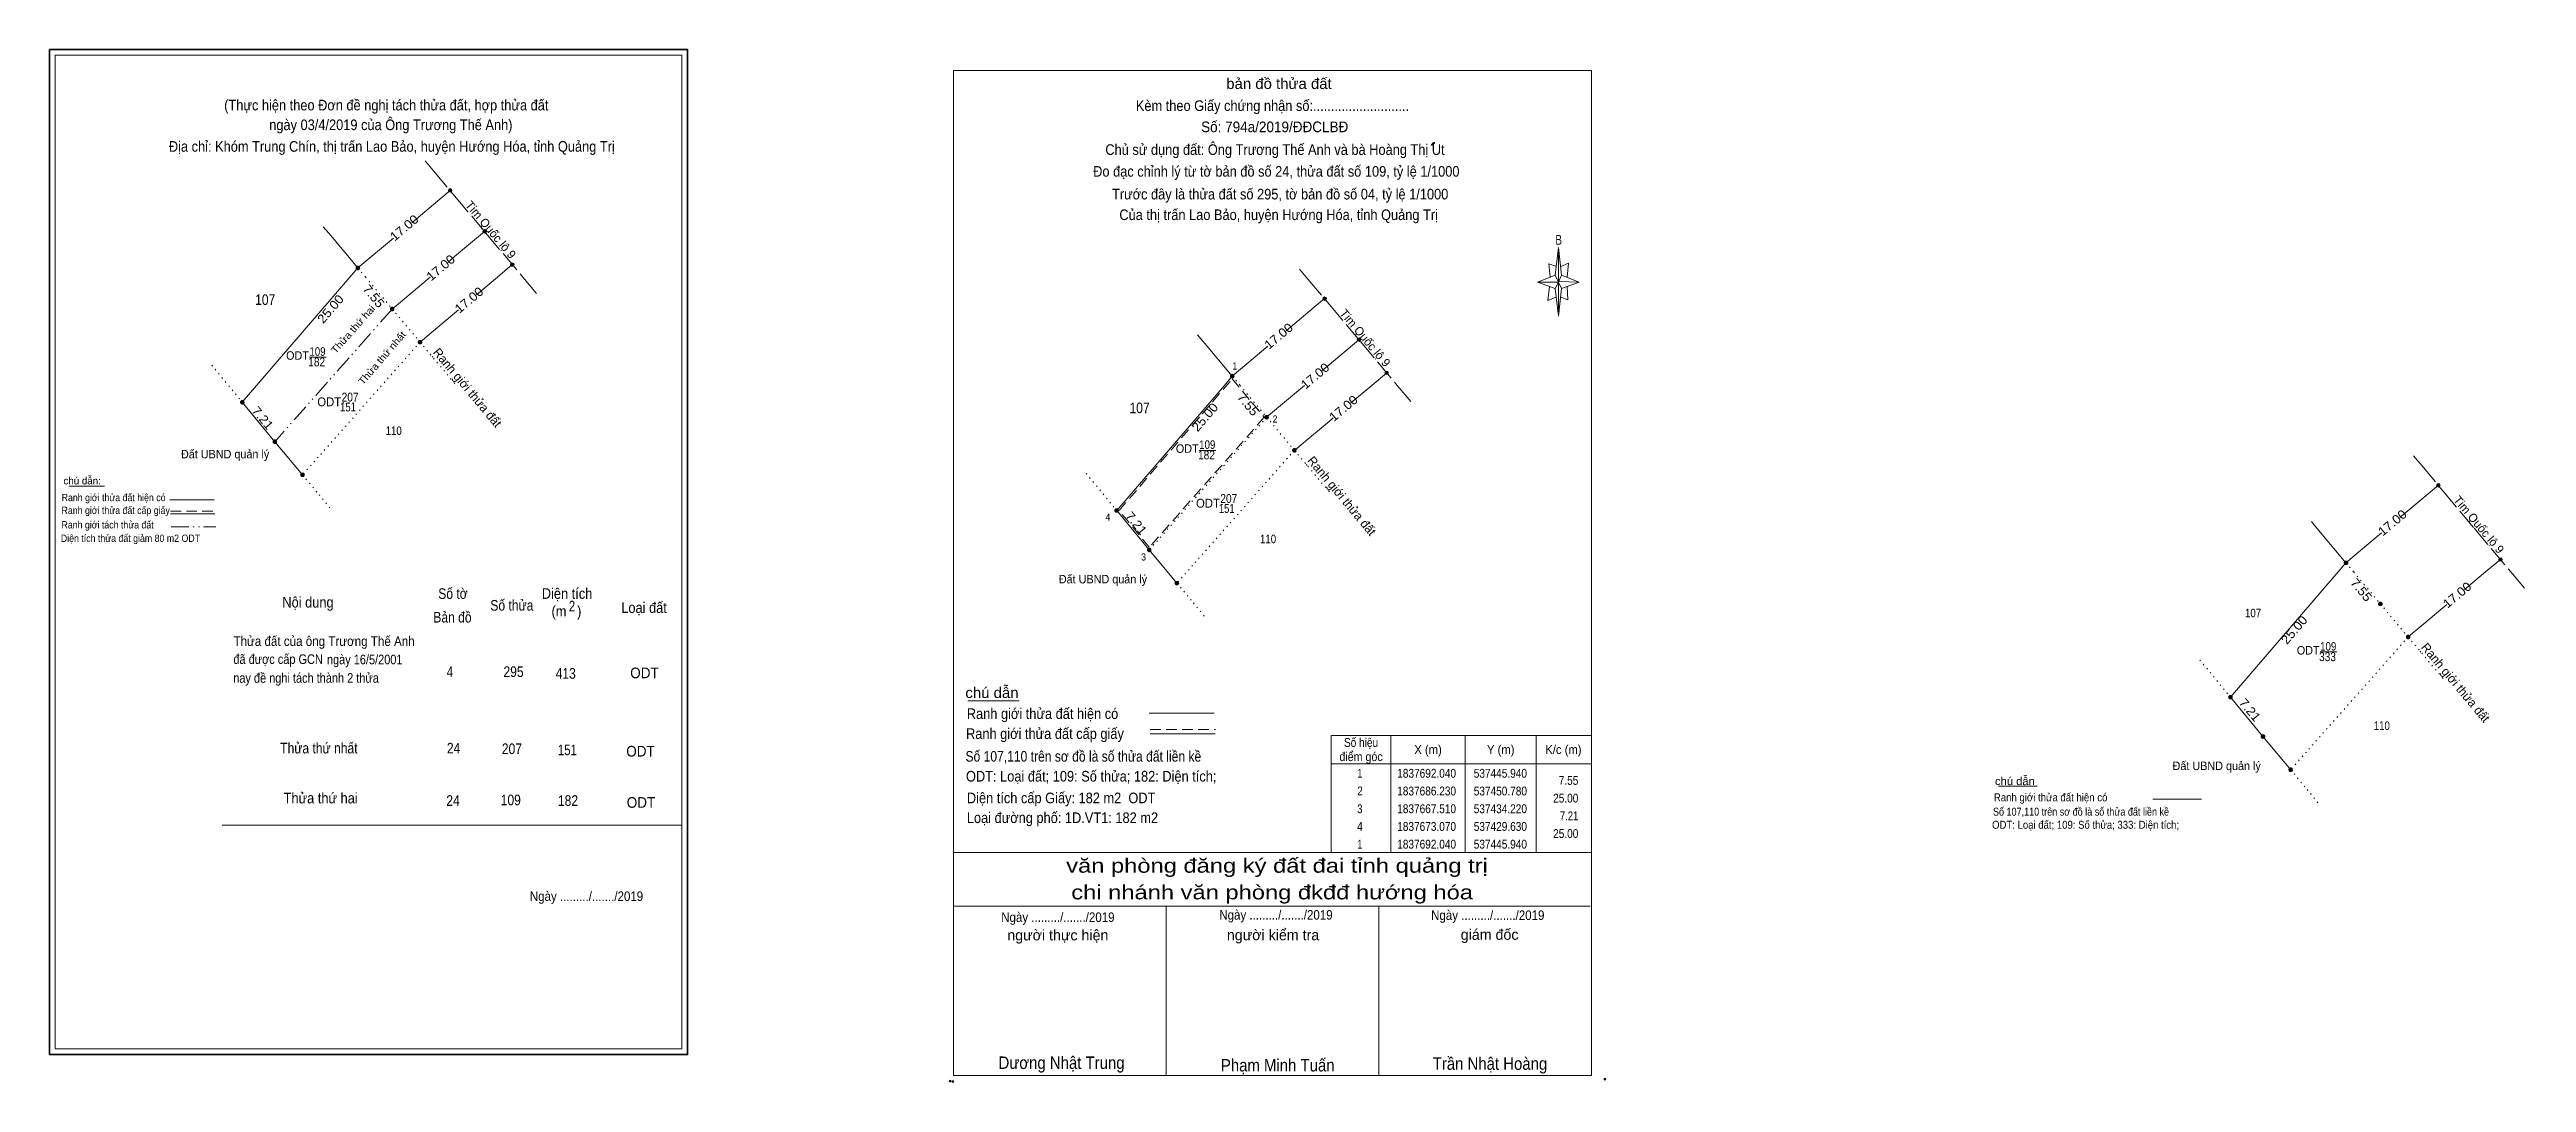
# Model space of a CAD drawing. Header units: metres. Extents: x 536981 to 537471, y 1837590 to 1837735.
# Drawn here: x 536981 to 537330.4, y 1837589.5 to 1837735.3 of the extents above; entities that cross this region are included whole.
import ezdxf
from ezdxf.enums import TextEntityAlignment as Align

# ---------------------------------------------------------------- set-up
doc = ezdxf.new("R2010")
doc.units = ezdxf.units.M
doc.header["$LTSCALE"] = 0.5
doc.header["$PDMODE"] = 32
doc.header["$PDSIZE"] = 0.25
for name, pattern in [('DASH_DOUBLE_DOT', [9.2, 5, -1.2, 0.3, -1.2, 0.3, -1.2]), ('DOTTED', [1.5, 0.3, -1.2]), ('LONG_DASHED', [7.5, 6, -1.5]), ('MEDIUM_DASHED', [4.5, 3, -1.5])]:
    doc.linetypes.add(name, pattern=pattern)
for name, color, linetype, lineweight in [('10', 7, 'Continuous', 13), ('13', 7, 'Continuous', 13), ('17', 7, 'Continuous', 13), ('22', 7, 'LONG_DASHED', 13), ('23', 7, 'DOTTED', 13), ('5', 7, 'Continuous', 13), ('6', 7, 'Continuous', 13), ('63', 7, 'MEDIUM_DASHED', 13), ('8', 7, 'MEDIUM_DASHED', 13)]:
    doc.layers.add(name, color=color, linetype=linetype, lineweight=lineweight)
doc.layers.add('7', color=7, linetype='Continuous')

msp = doc.modelspace()

# ---------------------------------------------------------------- texts
at = {"layer": '10', "width": 1.1}
for rotation, p in [(40.06, (537031.4628, 1837709.6375)), (40.013, (537036.6032, 1837704.0053)), (40.013, (537040.6032, 1837699.4453)), (40.06, (537154.8028, 1837694.3675)), (40.013, (537159.9432, 1837688.7353)), (40.013, (537163.9432, 1837684.1753)), (40.06, (537311.9028, 1837668.0275)), (40.013, (537321.0432, 1837657.8353))]:
    msp.add_text('17.00', height=1.25, rotation=rotation, dxfattribs=at).set_placement(p, align=Align.CENTER)
at = {"layer": '10', "width": 0.85}
for p in [(537011.45, 1837699.23), (537134.79, 1837683.96)]:
    msp.add_text('107', height=1.5, dxfattribs=at).set_placement(p, align=Align.CENTER)
at = {"layer": '10'}
for p in [(537039.4961, 1837687.161), (537162.8361, 1837671.891), (537319.9361, 1837645.551)]:
    msp.add_text('Ranh giới thửa đất', height=1.25, rotation=309.908, dxfattribs=at).set_placement(p, align=Align.CENTER)
at = {"layer": '13'}
for s, height, width, p in [('ODT', 1.2, 0.95, (537016.005, 1837691.5)), ('182', 1.25, 0.85, (537018.715, 1837690.57)), ('109', 1.2, 0.85, (537018.825, 1837692.06)), ('207', 1.25, 0.85, (537023.425, 1837685.61)), ('ODT', 1.25, 0.95, (537020.48, 1837684.94)), ('151', 1.25, 0.8, (537023.13, 1837684.21)), ('110', 1.2, 0.85, (537029.575, 1837680.89)), ('109', 1.2, 0.85, (537144.335, 1837678.93)), ('ODT', 1.2, 0.95, (537141.515, 1837678.37)), ('182', 1.25, 0.85, (537144.225, 1837677.44)), ('ODT', 1.25, 0.95, (537144.43, 1837670.63)), ('151', 1.25, 0.8, (537147.08, 1837669.9)), ('207', 1.25, 0.85, (537147.375, 1837671.3)), ('110', 1.2, 0.85, (537152.915, 1837665.62)), ('107', 1.2, 0.85, (537291.855, 1837655.17)), ('109', 1.2, 0.85, (537302.455, 1837650.47)), ('ODT', 1.2, 0.95, (537299.635, 1837649.91)), ('333', 1.25, 0.85, (537302.355, 1837648.98)), ('110', 1.2, 0.85, (537310.015, 1837639.28))]:
    msp.add_text(s, height=height, dxfattribs=dict(at, width=width)).set_placement(p, align=Align.CENTER)
at = {"layer": '5'}
for s, height, width, p in [('bản đồ thửa đất', 1.5, 1.05, (537154.45, 1837729.71)), ('Kèm theo Giấy chứng nhận số:...........................', 1.5, 0.9, (537153.53, 1837726.6)), ('Số: 794a/2019/ĐĐCLBĐ', 1.5, 0.95, (537153.85, 1837723.61)), ('Chủ sử dụng đất: Ông Trương Thế Anh và bà Hoàng Thị Ut', 1.5, 0.9, (537153.89, 1837720.4)), ('Đo đạc chỉnh lý từ tờ bản đồ số 24, thửa đất số 109, tỷ lệ 1/1000 ', 1.5, 0.9, (537154.33, 1837717.33)), ('Trước đây là thửa đất số 295, tờ bản đồ số 04, tỷ lệ 1/1000', 1.5, 0.9, (537154.62, 1837714.12)), ('Của thị trấn Lao Bảo, huyện Hướng Hóa, tỉnh Quảng Trị', 1.5, 0.9, (537154.405, 1837711.21)), ('B', 1.378, 0.75, (537193.91, 1837707.73)), ('văn phòng đăng ký đất đai tỉnh quảng trị', 2, 1.25, (537154.175, 1837619.13)), ('chi nhánh văn phòng đkđđ hướng hóa', 2, 1.25, (537153.485, 1837615.37)), ('Ngày ........./......./2019', 1.35, 0.9, (537123.265, 1837612.18)), ('Ngày ........./......./2019', 1.35, 0.9, (537154.025, 1837612.51)), ('Ngày ........./......./2019', 1.35, 0.9, (537183.905, 1837612.46)), ('Dương Nhật Trung', 1.75, 0.9, (537123.78, 1837591.45)), ('Phạm Minh Tuấn', 1.75, 0.9, (537154.275, 1837591.09)), ('Trần Nhật Hoàng', 1.75, 0.9, (537184.215, 1837591.32))]:
    msp.add_text(s, height=height, dxfattribs=dict(at, width=width)).set_placement(p, align=Align.CENTER)
for s, p in [('người thực hiện', (537123.26, 1837609.58)), ('người kiểm tra', (537153.615, 1837609.6)), ('giám đốc', (537184.165, 1837609.66))]:
    msp.add_text(s, height=1.5, dxfattribs=at).set_placement(p, align=Align.CENTER)
at = {"layer": '6'}
for s, height, width, p in [('Ranh giới thửa đất hiện có ', 1.029, 0.9, (536982.74, 1837671.55)), ('Ranh giới thửa đất cấp giấy', 1.029, 0.9, (536982.73, 1837669.74)), ('Diện tích thửa đất giảm 80 m2 ODT', 1.03, 0.9, (536982.62, 1837665.8)), ('Ranh giới tách thửa đất', 1.029, 0.9, (536982.72, 1837667.7)), ('Số tờ', 1.5, 0.85, (537035.86, 1837657.76)), ('Diện tích', 1.5, 0.9, (537050.47, 1837657.77)), ('Nội dung', 1.5, 0.9, (537013.87, 1837656.54)), ('Bản đồ', 1.5, 0.85, (537035.16, 1837654.43)), ('Số thửa', 1.5, 0.85, (537043.21, 1837656.11)), ('(m   )', 1.5, 0.9, (537051.84, 1837655.28)), ('2', 1.5, 0.8, (537054.28, 1837655.99)), ('Loại đất', 1.5, 0.9, (537061.68, 1837655.78)), ('Thửa đất của ông Trương Thế Anh', 1.36, 0.9, (537006.98, 1837651.12)), ('đã được cấp GCN ', 1.36, 0.85, (537006.97, 1837648.58)), ('ngày 16/5/2001', 1.36, 0.85, (537020.16, 1837648.53)), ('4', 1.5, 0.8, (537037.06, 1837646.74)), ('295', 1.5, 0.85, (537045.06, 1837646.74)), ('nay đề nghi tách thành 2 thửa', 1.36, 0.85, (537006.94, 1837645.93)), ('413', 1.5, 0.85, (537052.42, 1837646.5)), ('ODT', 1.5, 0.95, (537062.94, 1837646.57)), ('chú dẫn', 1.5, 1.05, (537110.22, 1837643.78)), ('Ranh giới thửa đất hiện có ', 1.5, 0.9, (537110.42, 1837640.82)), ('Ranh giới thửa đất cấp giấy', 1.5, 0.9, (537110.31, 1837638)), ('Thửa thứ nhất', 1.5, 0.85, (537013.57, 1837635.96)), ('24', 1.5, 0.85, (537037.08, 1837635.95)), ('207', 1.5, 0.85, (537044.83, 1837635.87)), ('151', 1.5, 0.8, (537052.74, 1837635.71)), ('ODT', 1.5, 0.95, (537062.38, 1837635.52)), ('Số 107,110 trên sơ đồ là số thửa đất liền kề', 1.5, 0.85, (537110.23, 1837634.8)), ('ODT: Loại đất; 109: Số thửa; 182: Diện tích;', 1.5, 0.9, (537110.3, 1837631.99)), ('chú dẫn', 1.125, 1.05, (537255.45, 1837631.49)), ('Thửa thứ hai', 1.5, 0.9, (537014.05, 1837628.91)), ('24', 1.5, 0.85, (537037, 1837628.56)), ('109', 1.5, 0.85, (537044.67, 1837628.64)), ('182', 1.5, 0.85, (537052.74, 1837628.56)), ('ODT', 1.5, 0.95, (537062.45, 1837628.29)), ('Loại đường phố: 1D.VT1: 182 m2', 1.5, 0.9, (537110.42, 1837626.14)), ('Diện tích cấp Giấy: 182 m2  ODT', 1.5, 0.9, (537110.43, 1837628.93)), ('Số 107,110 trên sơ đồ là số thửa đất liền kề', 1.12, 0.85, (537255.17, 1837627.18)), ('Ranh giới thửa đất hiện có ', 1.125, 0.9, (537255.29, 1837629.2)), ('ODT: Loại đất; 109: Số thửa; 333: Diện tích;', 1.12, 0.9, (537255.04, 1837625.33))]:
    msp.add_text(s, height=height, dxfattribs=dict(at, width=width)).set_placement(p)
msp.add_text('chú dẫn:', height=1.029, dxfattribs=at).set_placement((536982.99, 1837673.91))
at = {"layer": '6', "width": 0.9}
msp.add_text('Ngày ........./......./2019', height=1.35, dxfattribs=at).set_placement((537056.775, 1837615.14), align=Align.CENTER)
at = {"layer": '63', "width": 1.1}
for s, height, rotation, p in [('25.00', 1.25, 49.312, (537021.1426, 1837698.2626)), ('7.55', 1.25, 309.796, (537026.2704, 1837700.075)), ('Thửa thứ hai', 1, 48.504, (537024.2169, 1837695.4687)), ('Thửa thứ nhất', 1, 49.302, (537028.3298, 1837691.434)), ('7.55', 1.25, 309.796, (537149.6104, 1837684.805)), ('7.21', 1.25, 309.541, (537010.6181, 1837682.8829)), ('25.00', 1.25, 49.312, (537144.4826, 1837682.9926)), ('7.21', 1.25, 309.541, (537133.8381, 1837668.0429)), ('7.55', 1.25, 309.796, (537306.6404, 1837658.625)), ('25.00', 1.25, 49.312, (537298.1326, 1837652.9826)), ('7.21', 1.25, 309.541, (537290.9381, 1837641.7029))]:
    msp.add_text(s, height=height, rotation=rotation, dxfattribs=at).set_placement(p, align=Align.CENTER)
at = {"layer": '63'}
for s, height, width, p in [(' 1', 1, 0.9, (537148.56, 1837690.12)), (' 2', 1, 0.9, (537154.23, 1837682.64)), (' 4', 1, 0.95, (537130.66, 1837668.79)), (' 3', 1, 0.95, (537135.7, 1837663.18)), ('7.55', 1.25, 0.85, (537196.68, 1837631.53)), ('25.00', 1.25, 0.85, (537196.68, 1837629.03)), ('7.21', 1.25, 0.8, (537196.68, 1837626.53)), ('25.00', 1.25, 0.85, (537196.68, 1837624.03))]:
    msp.add_text(s, height=height, dxfattribs=dict(at, width=width)).set_placement(p, align=Align.RIGHT)
for s, width, p in [('Số hiệu', 0.85, (537166.03, 1837636.88)), ('điểm góc', 0.9, (537166.03, 1837634.88)), ('X (m)', 0.95, (537175.48, 1837635.88)), ('Y (m)', 0.95, (537185.735, 1837635.88)), ('K/c (m)', 0.95, (537194.575, 1837635.88)), (' 2', 0.85, (537165.685, 1837630.03)), (' 1', 0.75, (537165.68, 1837632.53)), ('1837692.040', 0.85, (537175.28, 1837632.53)), ('1837686.230', 0.85, (537175.28, 1837630.03)), ('537445.940', 0.85, (537185.68, 1837632.53)), ('537450.780', 0.85, (537185.68, 1837630.03)), (' 3', 0.8, (537165.675, 1837627.53)), ('1837667.510', 0.85, (537175.28, 1837627.53)), ('537434.220', 0.85, (537185.68, 1837627.53)), (' 4', 0.85, (537165.68, 1837625.03)), (' 1', 0.75, (537165.68, 1837622.53)), ('1837673.070', 0.85, (537175.28, 1837625.03)), ('1837692.040', 0.85, (537175.28, 1837622.53)), ('537429.630', 0.85, (537185.68, 1837625.03)), ('537445.940', 0.85, (537185.68, 1837622.53))]:
    msp.add_text(s, height=1.25, dxfattribs=dict(at, width=width)).set_placement(p, align=Align.CENTER)
at = {"layer": '7', "width": 0.9}
for s, p in [('(Thực hiện theo Đơn đề nghị tách thửa đất, hợp thửa đất ', (537028.785, 1837726.68)), ('ngày 03/4/2019 của Ông Trương Thế Anh)', (537029.175, 1837723.9)), ('Địa chỉ: Khóm Trung Chín, thị trấn Lao Bảo, huyện Hướng Hóa, tỉnh Quảng Trị', (537029.315, 1837720.85))]:
    msp.add_text(s, height=1.5, dxfattribs=at).set_placement(p, align=Align.CENTER)
at = {"layer": '8'}
for p in [(537042.8063, 1837709.4606), (537166.1463, 1837694.1906), (537323.2463, 1837667.8506)]:
    msp.add_text('Tim Quốc lộ 9', height=1.2, rotation=309.996, dxfattribs=at).set_placement(p, align=Align.CENTER)
at = {"layer": '8', "width": 0.95}
for p in [(537005.795, 1837677.59), (537129.625, 1837659.95), (537286.725, 1837633.61)]:
    msp.add_text('Đất UBND quản lý', height=1.2, dxfattribs=at).set_placement(p, align=Align.CENTER)

# ---------------------------------------------------------------- hatches: boundary and pattern name
at = {"layer": '10'}
for points in [[(537037.8, 1837715.4, 1), (537037.3, 1837715.4, 1)], [(537042.66, 1837709.61, 1), (537042.16, 1837709.61, 1)], [(537046.56, 1837704.92, 1), (537046.06, 1837704.92, 1)], [(537161.14, 1837700.13, 1), (537160.64, 1837700.13, 1)], [(537166, 1837694.34, 1), (537165.5, 1837694.34, 1)], [(537169.9, 1837689.65, 1), (537169.4, 1837689.65, 1)], [(537318.243, 1837673.796, 1), (537317.743, 1837673.796, 1)], [(537327.003, 1837663.316, 1), (537326.503, 1837663.316, 1)]]:
    msp.add_hatch(color=256, dxfattribs=at).paths.add_polyline_path(points)
at = {"layer": '5'}
msp.add_hatch(color=256, dxfattribs=at).paths.add_polyline_path([(537176.01, 1837721.8), (537176.3, 1837722), (537176.34, 1837722.03), (537176.37, 1837722.07), (537176.38, 1837722.1), (537176.36, 1837722.14), (537176.33, 1837722.17), (537176.27, 1837722.15), (537176.23, 1837722.11), (537176.21, 1837722.1), (537175.92, 1837721.8)])
at = {"layer": '63'}
for points in [[(537024.77, 1837704.45, 1), (537024.27, 1837704.45, 1)], [(537029.62, 1837698.66, 1), (537029.12, 1837698.66, 1)], [(537033.54, 1837693.99, 1), (537033.04, 1837693.99, 1)], [(537148.11, 1837689.18, 1), (537147.61, 1837689.18, 1)], [(537008.47, 1837685.5, 1), (537007.97, 1837685.5, 1)], [(537152.96, 1837683.39, 1), (537152.46, 1837683.39, 1)], [(537013.06, 1837679.94, 1), (537012.56, 1837679.94, 1)], [(537156.88, 1837678.72, 1), (537156.38, 1837678.72, 1)], [(537016.97, 1837675.26, 1), (537016.47, 1837675.26, 1)], [(537131.81, 1837670.23, 1), (537131.31, 1837670.23, 1)], [(537136.4, 1837664.67, 1), (537135.9, 1837664.67, 1)], [(537305.213, 1837662.846, 1), (537304.713, 1837662.846, 1)], [(537140.31, 1837659.99, 1), (537139.81, 1837659.99, 1)], [(537310.063, 1837657.056, 1), (537309.563, 1837657.056, 1)], [(537313.983, 1837652.386, 1), (537313.483, 1837652.386, 1)], [(537288.913, 1837643.896, 1), (537288.413, 1837643.896, 1)], [(537293.503, 1837638.336, 1), (537293.003, 1837638.336, 1)], [(537297.413, 1837633.656, 1), (537296.913, 1837633.656, 1)]]:
    msp.add_hatch(color=256, dxfattribs=at).paths.add_polyline_path(points)

# ---------------------------------------------------------------- linework, layer by layer
at = {"layer": '10'}
for p, q in [((537020.41, 1837709.35), (537019.64, 1837710.27)), ((537024.52, 1837704.45), (537020.41, 1837709.35)), ((537029.54, 1837708.67), (537024.52, 1837704.45)), ((537042.41, 1837709.61), (537042.1, 1837709.35)), ((537023.41, 1837703.16), (537024.52, 1837704.45)), ((537008.22, 1837685.5), (537023.41, 1837703.16)), ((537034.7, 1837703.14), (537029.37, 1837698.66)), ((537035.2, 1837695.59), (537033.29, 1837693.99)), ((537143.75, 1837694.08), (537142.98, 1837695)), ((537147.86, 1837689.18), (537143.75, 1837694.08)), ((537165.75, 1837694.34), (537165.44, 1837694.08)), ((537152.88, 1837693.4), (537147.86, 1837689.18)), ((537131.56, 1837670.23), (537146.75, 1837687.89)), ((537146.75, 1837687.89), (537147.86, 1837689.18)), ((537158.04, 1837687.87), (537152.71, 1837683.39)), ((537158.54, 1837680.32), (537156.63, 1837678.72)), ((537300.85, 1837667.75), (537300.08, 1837668.67)), ((537304.96, 1837662.85), (537300.85, 1837667.75)), ((537309.98, 1837667.07), (537304.96, 1837662.85)), ((537303.85, 1837661.56), (537304.96, 1837662.85)), ((537288.66, 1837643.9), (537303.85, 1837661.56)), ((537315.64, 1837653.99), (537313.73, 1837652.39))]:
    msp.add_line(p, q, dxfattribs=at)
at = {"layer": '10', "linetype": 'DASH_DOUBLE_DOT'}
msp.add_line((537029.37, 1837698.66), (537012.81, 1837679.94), dxfattribs=at)
at = {"layer": '10', "linetype": 'DOTTED'}
for p, q in [((537033.29, 1837693.99), (537018.93, 1837677.76)), ((537003.92, 1837690.73), (537008.22, 1837685.5)), ((537152.71, 1837683.39), (537136.15, 1837664.67)), ((537018.93, 1837677.76), (537016.72, 1837675.26)), ((537156.63, 1837678.72), (537142.27, 1837662.49)), ((537016.72, 1837675.26), (537019.04, 1837672.46)), ((537127.26, 1837675.46), (537131.56, 1837670.23)), ((537019.04, 1837672.46), (537020.9, 1837670.21)), ((537142.27, 1837662.49), (537140.06, 1837659.99)), ((537140.06, 1837659.99), (537142.38, 1837657.19)), ((537142.38, 1837657.19), (537144.24, 1837654.94)), ((537313.73, 1837652.39), (537299.37, 1837636.16)), ((537284.36, 1837649.13), (537288.66, 1837643.9)), ((537299.37, 1837636.16), (537297.16, 1837633.66)), ((537297.16, 1837633.66), (537299.48, 1837630.86)), ((537299.48, 1837630.86), (537301.34, 1837628.61))]:
    msp.add_line(p, q, dxfattribs=at)
at = {"layer": '10'}
for points in [[(537037.55, 1837715.4), (537035.2, 1837713.42), (537032.12, 1837710.83)], [(537042.39, 1837709.59), (537038.17, 1837706.05), (537037.2, 1837705.24)], [(537046.31, 1837704.92), (537044.21, 1837703.16), (537041.25, 1837700.67)], [(537038.74, 1837698.56), (537038.17, 1837698.08), (537035.2, 1837695.59)], [(537160.89, 1837700.13), (537158.54, 1837698.15), (537155.46, 1837695.56)], [(537165.73, 1837694.32), (537161.51, 1837690.78), (537160.54, 1837689.97)], [(537169.65, 1837689.65), (537167.55, 1837687.89), (537164.59, 1837685.4)], [(537008.22, 1837685.5), (537012.81, 1837679.94), (537016.72, 1837675.26)], [(537162.08, 1837683.29), (537161.51, 1837682.81), (537158.54, 1837680.32)], [(537317.99, 1837673.8), (537315.64, 1837671.82), (537312.56, 1837669.23)], [(537131.56, 1837670.23), (537136.15, 1837664.67), (537140.06, 1837659.99)], [(537326.75, 1837663.32), (537324.65, 1837661.56), (537321.69, 1837659.07)], [(537319.18, 1837656.96), (537318.61, 1837656.48), (537315.64, 1837653.99)], [(537288.66, 1837643.9), (537293.25, 1837638.34), (537297.16, 1837633.66)]]:
    msp.add_lwpolyline(points, dxfattribs=at)
for centre in [(537037.55, 1837715.4), (537042.41, 1837709.61), (537046.31, 1837704.92), (537160.89, 1837700.13), (537165.75, 1837694.34), (537169.65, 1837689.65), (537317.993, 1837673.796), (537326.753, 1837663.316)]:
    msp.add_circle(centre, 0.25, dxfattribs=at)
at = {"layer": '13'}
for p, q in [((537017.7, 1837691.86), (537020.05, 1837691.86)), ((537143.19, 1837678.72), (537145.54, 1837678.72)), ((537301.32, 1837650.28), (537303.67, 1837650.28))]:
    msp.add_line(p, q, dxfattribs=at)
at = {"layer": '13', "linetype": 'DOTTED'}
for p, q in [((537022.41, 1837685.42), (537023.97, 1837685.42)), ((537146.35, 1837671.1), (537147.91, 1837671.1))]:
    msp.add_line(p, q, dxfattribs=at)
at = {"layer": '17'}
for p, q in [((536983.79, 1837673.67), (536988.76, 1837673.67)), ((537110.56, 1837643.39), (537117.8, 1837643.39)), ((537255.95, 1837631.34), (537261.39, 1837631.34))]:
    msp.add_line(p, q, dxfattribs=at)
at = {"layer": '22'}
for p, q in [((537034.03, 1837719.55), (537035.2, 1837718.16)), ((537035.2, 1837718.16), (537038.17, 1837714.62)), ((537038.17, 1837714.62), (537042.59, 1837709.35)), ((537157.37, 1837704.28), (537158.54, 1837702.89)), ((537158.54, 1837702.89), (537161.51, 1837699.35)), ((537161.51, 1837699.35), (537165.93, 1837694.08)), ((537314.47, 1837677.95), (537315.64, 1837676.56)), ((537315.64, 1837676.56), (537318.61, 1837673.02)), ((537318.61, 1837673.02), (537323.03, 1837667.75))]:
    msp.add_line(p, q, dxfattribs=at)
for points in [[(537042.59, 1837709.35), (537047.78, 1837703.16), (537049.98, 1837700.54)], [(537165.93, 1837694.08), (537171.12, 1837687.89), (537173.32, 1837685.27)], [(537323.03, 1837667.75), (537328.22, 1837661.56), (537330.42, 1837658.94)]]:
    msp.add_lwpolyline(points, dxfattribs=at)
at = {"layer": '23'}
for p, q in [((537029.37, 1837698.66), (537033.29, 1837693.99)), ((537035.2, 1837691.72), (537038.17, 1837688.17)), ((537038.17, 1837688.17), (537038.21, 1837688.12)), ((537152.71, 1837683.39), (537156.63, 1837678.72)), ((537158.54, 1837676.45), (537161.51, 1837672.9)), ((537161.51, 1837672.9), (537161.55, 1837672.85)), ((537309.81, 1837657.06), (537313.73, 1837652.39)), ((537315.64, 1837650.12), (537318.61, 1837646.57)), ((537318.61, 1837646.57), (537318.65, 1837646.52))]:
    msp.add_line(p, q, dxfattribs=at)
for points in [[(537024.52, 1837704.45), (537025.62, 1837703.16), (537029.37, 1837698.66)], [(537033.29, 1837693.99), (537034.99, 1837691.97), (537035.2, 1837691.72)], [(537147.86, 1837689.18), (537148.96, 1837687.89), (537152.71, 1837683.39)], [(537156.63, 1837678.72), (537158.33, 1837676.7), (537158.54, 1837676.45)], [(537304.96, 1837662.85), (537306.06, 1837661.56), (537309.81, 1837657.06)], [(537313.73, 1837652.39), (537315.43, 1837650.37), (537315.64, 1837650.12)]]:
    msp.add_lwpolyline(points, dxfattribs=at)
at = {"layer": '5'}
for p, q in [((537193.4, 1837703.44), (537193.9, 1837707.34)), ((537193.4, 1837701.54), (537190.9, 1837702.44)), ((537194.3, 1837701.54), (537193.9, 1837697.64)), ((537194.3, 1837703.44), (537196.8, 1837702.44)), ((537195.1, 1837701.84), (537195.2, 1837699.94)), ((537195.2, 1837699.94), (537194.2, 1837700.34)), ((537108.53, 1837622), (537198.53, 1837622)), ((537108.53, 1837614.4), (537198.33, 1837614.4)), ((537108.53, 1837614.4), (537198.33, 1837614.4)), ((537108.53, 1837614.4), (537198.33, 1837614.4)), ((537138.53, 1837590.5), (537138.53, 1837614.4)), ((537168.53, 1837590.5), (537168.53, 1837614.4))]:
    msp.add_line(p, q, dxfattribs=at)
at = {"layer": '5', "lineweight": 35}
msp.add_lwpolyline([(536981.03, 1837735.27), (537071.03, 1837735.27), (537071.03, 1837593.47), (536981.03, 1837593.47)], close=True, dxfattribs=at)
at = {"layer": '5'}
for points in [[(537070.23, 1837625.83), (537070.23, 1837594.27), (536981.83, 1837594.27), (536981.83, 1837734.47), (537070.23, 1837734.47)], [(537108.53, 1837732.3), (537198.53, 1837732.3), (537198.53, 1837590.5), (537108.53, 1837590.5)], [(537176.01, 1837721.8), (537176.3, 1837722), (537176.34, 1837722.03), (537176.37, 1837722.07), (537176.38, 1837722.1), (537176.36, 1837722.14), (537176.33, 1837722.17), (537176.27, 1837722.15), (537176.23, 1837722.11), (537176.21, 1837722.1), (537175.92, 1837721.8)], [(537193.9, 1837707.34), (537194.3, 1837703.44), (537193.9, 1837702.44)], [(537193.9, 1837702.44), (537190.9, 1837702.44), (537193.4, 1837703.44), (537194.3, 1837701.54), (537196.8, 1837702.44), (537193.9, 1837702.54)], [(537193.9, 1837702.44), (537193.9, 1837697.64), (537193.4, 1837701.54)]]:
    msp.add_lwpolyline(points, close=True, dxfattribs=at)
for points in [[(537193.6, 1837704.64), (537192.5, 1837705.04), (537192.7, 1837703.14)], [(537194.2, 1837704.64), (537195.3, 1837705.14), (537195.1, 1837703.14)], [(537193.9, 1837702.44), (537193.4, 1837703.44), (537190.9, 1837702.44)], [(537192.6, 1837701.84), (537192.4, 1837699.84), (537193.5, 1837700.34)], [(537193.9, 1837702.44), (537194.3, 1837701.54), (537196.8, 1837702.44)], [(537198.53, 1837590.5), (537108.53, 1837590.5), (537108.53, 1837614.4)]]:
    msp.add_lwpolyline(points, dxfattribs=at)
for p in [(537108.06, 1837589.73), (537108.46, 1837589.66)]:
    msp.add_point(p, dxfattribs=at)
at = {"layer": '6'}
for p, q in [((536997.98, 1837671.75), (537004.25, 1837671.75)), ((536998.08, 1837669.74), (537004.34, 1837669.74)), ((537136.16, 1837641.65), (537145.3, 1837641.65)), ((537136.3, 1837638.72), (537145.44, 1837638.72)), ((537277.72, 1837629.49), (537284.57, 1837629.49))]:
    msp.add_line(p, q, dxfattribs=at)
at = {"layer": '6', "linetype": 'MEDIUM_DASHED'}
for p, q in [((536998.08, 1837670.16), (537004.39, 1837670.16)), ((537136.3, 1837639.34), (537145.5, 1837639.34))]:
    msp.add_line(p, q, dxfattribs=at)
at = {"layer": '6'}
msp.add_point((537200.43, 1837590), dxfattribs=at)
at = {"layer": '63', "linetype": 'DASH_DOUBLE_DOT'}
msp.add_line((536998.17, 1837667.93), (537004.47, 1837667.93), dxfattribs=at)
at = {"layer": '63', "linetype": 'Continuous'}
for p, q in [((537170.23, 1837638.5), (537170.23, 1837622)), ((537180.73, 1837638.5), (537180.73, 1837622)), ((537190.73, 1837638.5), (537190.73, 1837622)), ((537161.83, 1837634.5), (537198.53, 1837634.5)), ((537005.37, 1837625.83), (537070.23, 1837625.83))]:
    msp.add_line(p, q, dxfattribs=at)
msp.add_lwpolyline([(537161.83, 1837638.5), (537198.53, 1837638.5), (537198.53, 1837622), (537161.83, 1837622)], close=True, dxfattribs=at)
at = {"layer": '63'}
for centre in [(537024.52, 1837704.45), (537029.37, 1837698.66), (537033.29, 1837693.99), (537147.86, 1837689.18), (537008.22, 1837685.5), (537152.71, 1837683.39), (537012.81, 1837679.94), (537156.63, 1837678.72), (537016.72, 1837675.26), (537131.56, 1837670.23), (537136.15, 1837664.67), (537304.963, 1837662.846), (537140.06, 1837659.99), (537309.813, 1837657.056), (537313.733, 1837652.386), (537288.663, 1837643.896), (537293.253, 1837638.336), (537297.163, 1837633.656)]:
    msp.add_circle(centre, 0.25, dxfattribs=at)
at = {"layer": '8'}
msp.add_lwpolyline([(537147.86, 1837688.79), (537152.38, 1837683.39), (537136.16, 1837665.05), (537131.89, 1837670.23)], close=True, dxfattribs=at)

msp.set_redraw_order([(e.dxf.handle, doc.entitydb.next_handle()) for e in msp.query("TEXT MTEXT ATTDEF DIMENSION ARC_DIMENSION")])  # texts and dimensions are drawn at this point

doc.saveas('drawing.dxf')
